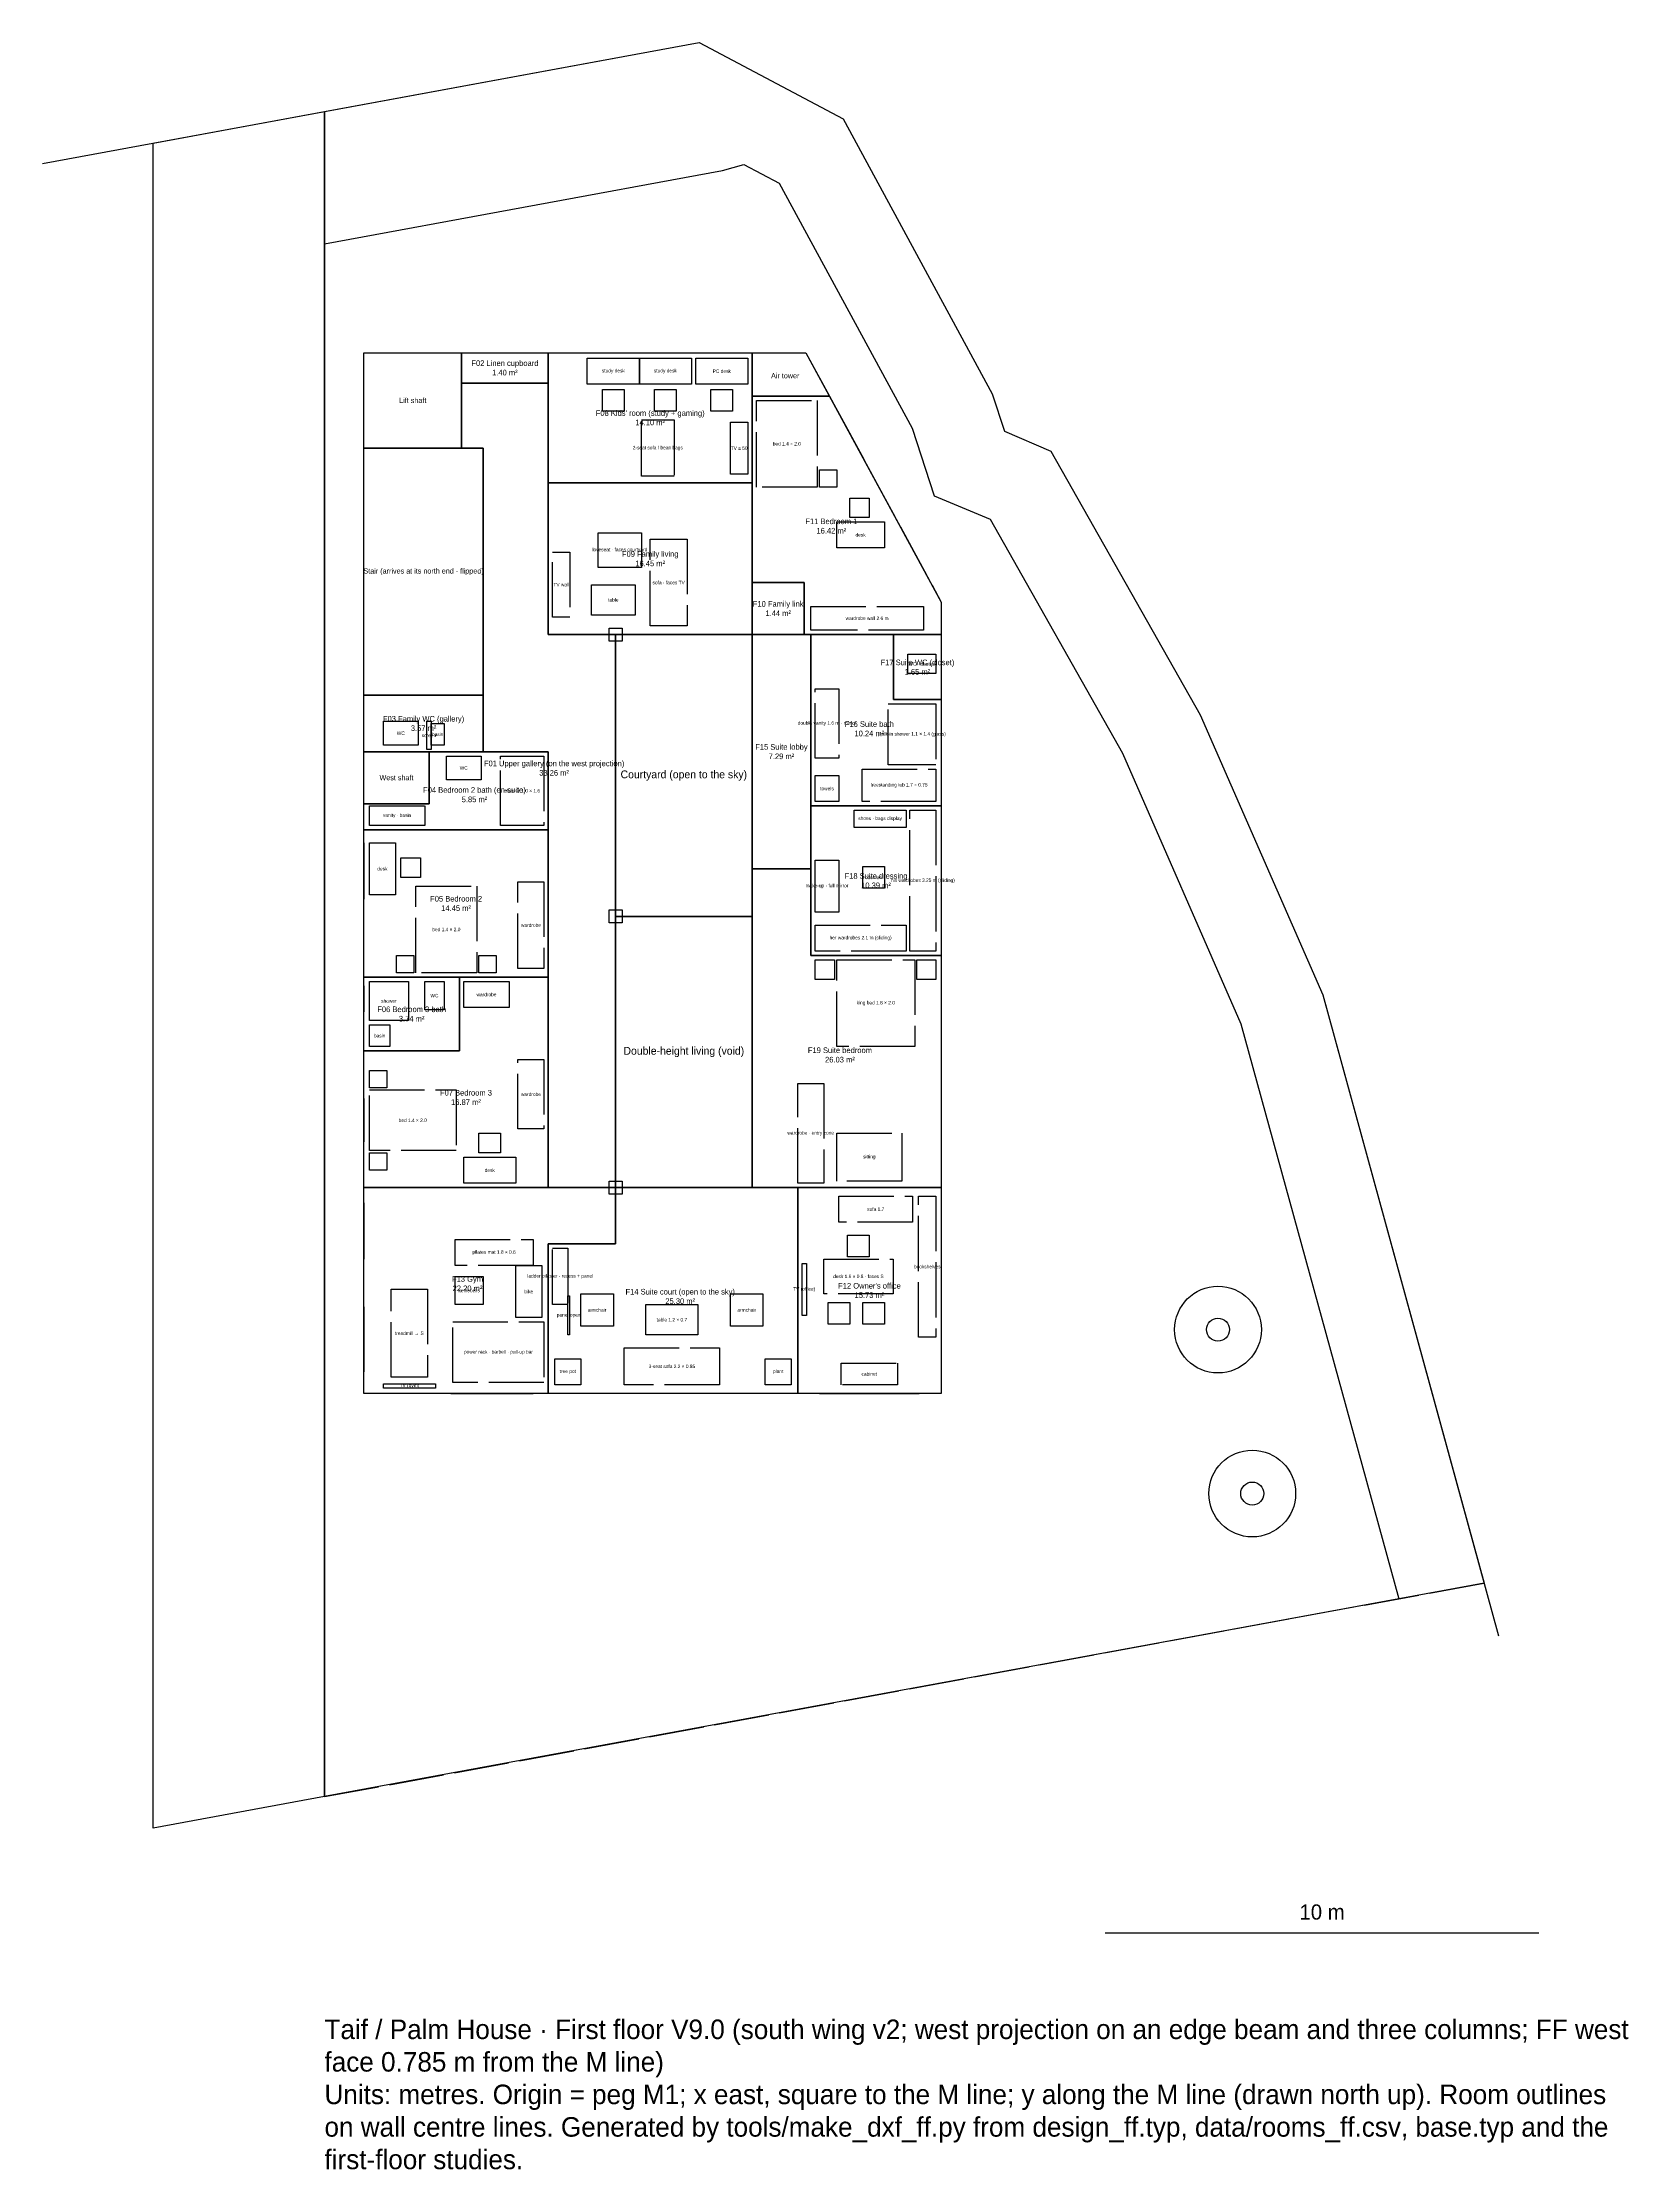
# Model space of a CAD drawing. Header units: metres. Extents: x -6.5 to 30.1, y -47.5 to 1.6.
import ezdxf

# ---------------------------------------------------------------- set-up
doc = ezdxf.new("R2010")
doc.units = ezdxf.units.M
doc.linetypes.add('DASHED', pattern=[1.524, 1.27, -0.254])
for name, color, linetype in [('ANNOTATION', 7, 'CONTINUOUS'), ('BUILDING-OUTLINE', 1, 'CONTINUOUS'), ('DOORS', 1, 'CONTINUOUS'), ('FURNITURE', 8, 'DASHED'), ('GF-OUTLINE', 8, 'DASHED'), ('MARKS', 4, 'DASHED'), ('OPENINGS', 6, 'CONTINUOUS'), ('ROOM-LABELS', 7, 'CONTINUOUS'), ('ROOMS-CIRC', 9, 'CONTINUOUS'), ('ROOMS-CORE', 252, 'CONTINUOUS'), ('ROOMS-FAMILY', 40, 'CONTINUOUS'), ('ROOMS-GUEST', 32, 'CONTINUOUS'), ('ROOMS-GYM', 4, 'CONTINUOUS'), ('ROOMS-OPEN', 3, 'CONTINUOUS'), ('ROOMS-SERVICE', 140, 'CONTINUOUS'), ('SITE-DRIVEWAY', 5, 'CONTINUOUS'), ('SITE-ENVELOPE', 3, 'CONTINUOUS'), ('SITE-LAND', 8, 'CONTINUOUS'), ('SITE-LANE', 7, 'CONTINUOUS'), ('SITE-PALMS', 94, 'CONTINUOUS'), ('SITE-SOUTH', 3, 'DASHED'), ('VOIDS', 150, 'CONTINUOUS'), ('WINDOWS', 4, 'CONTINUOUS')]:
    doc.layers.add(name, color=color, linetype=linetype)

msp = doc.modelspace()

# ---------------------------------------------------------------- linework, layer by layer
at = {"layer": 'ANNOTATION'}
msp.add_line((18, -42), (28, -42), dxfattribs=at)
at = {"layer": 'BUILDING-OUTLINE'}
msp.add_lwpolyline([(0.91, -5.563), (11.098, -5.563), (14.221, -11.312), (14.221, -29.563), (0.91, -29.563)], close=True, dxfattribs=at)
at = {"layer": 'DOORS'}
for p, q in [((5.16, -7.463), (5.16, -8.463)), ((9.96, -10.863), (10.96, -10.863)), ((9.91, -12.063), (11.01, -12.063)), ((11.21, -12.213), (11.21, -13.213)), ((3.66, -13.763), (3.66, -14.663)), ((11.21, -16.163), (11.21, -17.163)), ((2.61, -16.563), (3.51, -16.563)), ((5.16, -16.663), (5.16, -17.663)), ((9.96, -17.463), (10.96, -17.463)), ((5.16, -20.763), (5.16, -21.763)), ((6.71, -25.063), (6.71, -25.963)), ((10.91, -25.063), (10.91, -25.913))]:
    msp.add_line(p, q, dxfattribs=at)
at = {"layer": 'FURNITURE'}
for points in [[(6.06, -5.688), (7.26, -5.688), (7.26, -6.288), (6.06, -6.288)], [(7.26, -5.688), (8.46, -5.688), (8.46, -6.288), (7.26, -6.288)], [(8.56, -5.688), (9.76, -5.688), (9.76, -6.288), (8.56, -6.288)], [(6.41, -6.413), (6.91, -6.413), (6.91, -6.913), (6.41, -6.913)], [(7.61, -6.413), (8.11, -6.413), (8.11, -6.913), (7.61, -6.913)], [(8.91, -6.413), (9.41, -6.413), (9.41, -6.913), (8.91, -6.913)], [(9.96, -6.663), (11.36, -6.663), (11.36, -8.663), (9.96, -8.663)], [(7.31, -7.113), (8.06, -7.113), (8.06, -8.413), (7.31, -8.413)], [(9.36, -7.163), (9.76, -7.163), (9.76, -8.363), (9.36, -8.363)], [(11.41, -8.263), (11.81, -8.263), (11.81, -8.663), (11.41, -8.663)], [(12.11, -8.913), (12.56, -8.913), (12.56, -9.363), (12.11, -9.363)], [(6.31, -9.713), (7.31, -9.713), (7.31, -10.513), (6.31, -10.513)], [(11.81, -9.463), (12.91, -9.463), (12.91, -10.063), (11.81, -10.063)], [(5.26, -10.163), (5.66, -10.163), (5.66, -11.663), (5.26, -11.663)], [(7.51, -9.863), (8.36, -9.863), (8.36, -11.863), (7.51, -11.863)], [(6.16, -10.913), (7.16, -10.913), (7.16, -11.613), (6.16, -11.613)], [(11.21, -11.413), (13.81, -11.413), (13.81, -11.963), (11.21, -11.963)], [(13.446, -12.513), (14.096, -12.513), (14.096, -12.963), (13.446, -12.963)], [(11.31, -13.313), (11.86, -13.313), (11.86, -14.913), (11.31, -14.913)], [(12.996, -13.663), (14.096, -13.663), (14.096, -15.063), (12.996, -15.063)], [(1.36, -14.063), (2.16, -14.063), (2.16, -14.613), (1.36, -14.613)], [(2.36, -14.063), (2.46, -14.063), (2.46, -14.713), (2.36, -14.713)], [(2.46, -14.113), (2.76, -14.113), (2.76, -14.613), (2.46, -14.613)], [(2.81, -14.863), (3.61, -14.863), (3.61, -15.413), (2.81, -15.413)], [(4.06, -14.863), (5.06, -14.863), (5.06, -16.463), (4.06, -16.463)], [(12.396, -15.163), (14.096, -15.163), (14.096, -15.913), (12.396, -15.913)], [(11.31, -15.313), (11.86, -15.313), (11.86, -15.913), (11.31, -15.913)], [(1.035, -16.013), (2.31, -16.013), (2.31, -16.463), (1.035, -16.463)], [(12.21, -16.113), (13.41, -16.113), (13.41, -16.513), (12.21, -16.513)], [(13.496, -16.113), (14.096, -16.113), (14.096, -19.363), (13.496, -19.363)], [(1.035, -16.863), (1.635, -16.863), (1.635, -18.063), (1.035, -18.063)], [(1.76, -17.213), (2.21, -17.213), (2.21, -17.663), (1.76, -17.663)], [(11.31, -17.263), (11.86, -17.263), (11.86, -18.463), (11.31, -18.463)], [(12.41, -17.413), (12.91, -17.413), (12.91, -17.913), (12.41, -17.913)], [(2.11, -17.863), (3.51, -17.863), (3.51, -19.863), (2.11, -19.863)], [(4.46, -17.763), (5.06, -17.763), (5.06, -19.763), (4.46, -19.763)], [(11.31, -18.763), (13.41, -18.763), (13.41, -19.363), (11.31, -19.363)], [(1.66, -19.463), (2.06, -19.463), (2.06, -19.863), (1.66, -19.863)], [(3.56, -19.463), (3.96, -19.463), (3.96, -19.863), (3.56, -19.863)], [(11.31, -19.563), (11.76, -19.563), (11.76, -20.013), (11.31, -20.013)], [(11.81, -19.563), (13.61, -19.563), (13.61, -21.563), (11.81, -21.563)], [(13.66, -19.563), (14.096, -19.563), (14.096, -20.013), (13.66, -20.013)], [(1.035, -20.063), (1.935, -20.063), (1.935, -20.963), (1.035, -20.963)], [(2.31, -20.063), (2.76, -20.063), (2.76, -20.713), (2.31, -20.713)], [(3.21, -20.063), (4.26, -20.063), (4.26, -20.663), (3.21, -20.663)], [(1.035, -21.063), (1.51, -21.063), (1.51, -21.563), (1.035, -21.563)], [(4.46, -21.863), (5.06, -21.863), (5.06, -23.463), (4.46, -23.463)], [(1.035, -22.113), (1.435, -22.113), (1.435, -22.513), (1.035, -22.513)], [(10.91, -22.413), (11.51, -22.413), (11.51, -24.713), (10.91, -24.713)], [(1.035, -22.563), (3.035, -22.563), (3.035, -23.963), (1.035, -23.963)], [(1.035, -24.013), (1.435, -24.013), (1.435, -24.413), (1.035, -24.413)], [(3.56, -23.563), (4.06, -23.563), (4.06, -24.013), (3.56, -24.013)], [(11.81, -23.563), (13.31, -23.563), (13.31, -24.663), (11.81, -24.663)], [(3.21, -24.113), (4.41, -24.113), (4.41, -24.713), (3.21, -24.713)], [(11.86, -25.013), (13.56, -25.013), (13.56, -25.613), (11.86, -25.613)], [(13.696, -25.013), (14.096, -25.013), (14.096, -28.263), (13.696, -28.263)], [(12.06, -25.913), (12.56, -25.913), (12.56, -26.413), (12.06, -26.413)], [(3.01, -26.013), (4.81, -26.013), (4.81, -26.613), (3.01, -26.613)], [(5.26, -26.213), (5.61, -26.213), (5.61, -27.513), (5.26, -27.513)], [(11.51, -26.463), (13.11, -26.463), (13.11, -27.263), (11.51, -27.263)], [(3.01, -26.863), (3.66, -26.863), (3.66, -27.513), (3.01, -27.513)], [(4.41, -26.613), (5.01, -26.613), (5.01, -27.813), (4.41, -27.813)], [(11.01, -26.563), (11.11, -26.563), (11.11, -27.763), (11.01, -27.763)], [(1.535, -27.158), (2.375, -27.158), (2.375, -29.188), (1.535, -29.188)], [(5.61, -27.313), (5.65, -27.313), (5.65, -28.213), (5.61, -28.213)], [(5.91, -27.263), (6.66, -27.263), (6.66, -28.013), (5.91, -28.013)], [(9.36, -27.263), (10.11, -27.263), (10.11, -28.013), (9.36, -28.013)], [(11.61, -27.463), (12.11, -27.463), (12.11, -27.963), (11.61, -27.963)], [(12.41, -27.463), (12.91, -27.463), (12.91, -27.963), (12.41, -27.963)], [(2.96, -27.913), (5.06, -27.913), (5.06, -29.313), (2.96, -29.313)], [(7.41, -27.513), (8.61, -27.513), (8.61, -28.213), (7.41, -28.213)], [(5.31, -28.763), (5.91, -28.763), (5.91, -29.363), (5.31, -29.363)], [(6.91, -28.513), (9.11, -28.513), (9.11, -29.363), (6.91, -29.363)], [(10.16, -28.763), (10.76, -28.763), (10.76, -29.363), (10.16, -29.363)], [(11.91, -28.863), (13.21, -28.863), (13.21, -29.363), (11.91, -29.363)], [(1.36, -29.338), (2.56, -29.338), (2.56, -29.438), (1.36, -29.438)]]:
    msp.add_lwpolyline(points, close=True, dxfattribs=at)
at = {"layer": 'GF-OUTLINE'}
msp.add_lwpolyline([(0.91, -5.563), (11.098, -5.563), (14.221, -11.312), (14.221, -29.563), (0.91, -29.563)], close=True, dxfattribs=at)
at = {"layer": 'MARKS'}
msp.add_line((6.71, -12.063), (6.71, -24.813), dxfattribs=at)
for points in [[(6.56, -11.913), (6.86, -11.913), (6.86, -12.213), (6.56, -12.213)], [(6.56, -18.413), (6.86, -18.413), (6.86, -18.713), (6.56, -18.713)], [(6.56, -24.663), (6.86, -24.663), (6.86, -24.963), (6.56, -24.963)]]:
    msp.add_lwpolyline(points, close=True, dxfattribs=at)
at = {"layer": 'OPENINGS'}
for p, q in [((3.36, -6.263), (4.96, -6.263)), ((3.16, -6.463), (3.16, -7.463)), ((5.16, -8.663), (5.16, -10.063)), ((13.121, -12.363), (13.121, -13.363)), ((3.11, -20.563), (3.11, -21.563)), ((5.26, -24.813), (6.36, -24.813)), ((9.96, -24.813), (10.86, -24.813))]:
    msp.add_line(p, q, dxfattribs=at)
at = {"layer": 'ROOMS-CIRC'}
for points in [[(3.16, -6.263), (5.16, -6.263), (5.16, -8.563), (5.16, -12.063), (6.71, -12.063), (6.71, -24.813), (5.16, -24.813), (5.16, -14.763), (3.66, -14.763), (3.66, -13.463), (3.66, -7.763), (3.16, -7.763)], [(9.86, -10.863), (11.06, -10.863), (11.06, -12.063), (9.86, -12.063)], [(9.86, -12.063), (11.21, -12.063), (11.21, -17.463), (9.86, -17.463)]]:
    msp.add_lwpolyline(points, close=True, dxfattribs=at)
at = {"layer": 'ROOMS-CORE'}
for points in [[(0.91, -5.563), (3.16, -5.563), (3.16, -7.763), (0.91, -7.763)], [(9.86, -5.563), (11.098, -5.563), (11.641, -6.563), (9.86, -6.563)], [(0.91, -7.763), (3.66, -7.763), (3.66, -13.463), (0.91, -13.463)], [(0.91, -14.763), (2.41, -14.763), (2.41, -15.963), (0.91, -15.963)]]:
    msp.add_lwpolyline(points, close=True, dxfattribs=at)
at = {"layer": 'ROOMS-FAMILY'}
for points in [[(5.16, -5.563), (9.86, -5.563), (9.86, -8.563), (5.16, -8.563)], [(9.86, -6.563), (11.641, -6.563), (14.221, -11.312), (14.221, -12.063), (11.06, -12.063), (11.06, -10.863), (9.86, -10.863)], [(5.16, -8.563), (9.86, -8.563), (9.86, -12.063), (5.16, -12.063)], [(0.91, -16.563), (5.16, -16.563), (5.16, -19.963), (0.91, -19.963)], [(3.11, -19.963), (5.16, -19.963), (5.16, -24.813), (0.91, -24.813), (0.91, -21.663), (3.11, -21.663)]]:
    msp.add_lwpolyline(points, close=True, dxfattribs=at)
at = {"layer": 'ROOMS-GUEST'}
for points in [[(11.21, -12.063), (13.121, -12.063), (13.121, -13.563), (14.221, -13.563), (14.221, -16.013), (11.21, -16.013)], [(13.121, -12.063), (14.221, -12.063), (14.221, -13.563), (13.121, -13.563)], [(11.21, -16.013), (14.221, -16.013), (14.221, -19.463), (11.21, -19.463)], [(9.86, -17.463), (11.21, -17.463), (11.21, -19.463), (14.221, -19.463), (14.221, -24.813), (9.86, -24.813)]]:
    msp.add_lwpolyline(points, close=True, dxfattribs=at)
at = {"layer": 'ROOMS-GYM'}
msp.add_lwpolyline([(0.91, -24.813), (6.71, -24.813), (6.71, -26.113), (5.16, -26.113), (5.16, -29.563), (0.91, -29.563)], close=True, dxfattribs=at)
at = {"layer": 'ROOMS-OPEN'}
msp.add_lwpolyline([(5.16, -26.113), (6.71, -26.113), (6.71, -24.813), (10.91, -24.813), (10.91, -29.563), (5.16, -29.563)], close=True, dxfattribs=at)
at = {"layer": 'ROOMS-SERVICE'}
for points in [[(3.16, -5.563), (5.16, -5.563), (5.16, -6.263), (3.16, -6.263)], [(0.91, -13.463), (3.66, -13.463), (3.66, -14.763), (0.91, -14.763)], [(2.41, -14.763), (5.16, -14.763), (5.16, -16.563), (0.91, -16.563), (0.91, -15.963), (2.41, -15.963)], [(0.91, -19.963), (3.11, -19.963), (3.11, -21.663), (0.91, -21.663)], [(10.91, -24.813), (14.221, -24.813), (14.221, -29.563), (10.91, -29.563)]]:
    msp.add_lwpolyline(points, close=True, dxfattribs=at)
at = {"layer": 'SITE-DRIVEWAY'}
msp.add_lwpolyline([(-3.95, -0.73), (0, 0), (0, -38.86), (-3.95, -39.59)], close=True, dxfattribs=at)
at = {"layer": 'SITE-ENVELOPE'}
msp.add_lwpolyline([(0, -38.86), (0, -3.05), (9.18, -1.36), (9.67, -1.22), (10.48, -1.65), (13.55, -7.3), (14.06, -8.86), (15.35, -9.4), (18.4, -14.8), (21.13, -21.04), (24.77, -34.3)], close=True, dxfattribs=at)
at = {"layer": 'SITE-LAND'}
msp.add_lwpolyline([(0, 0), (8.64, 1.59), (11.96, -0.17), (15.39, -6.51), (15.68, -7.37), (16.75, -7.83), (20.19, -13.91), (23.02, -20.37), (26.74, -33.94), (0, -38.86)], close=True, dxfattribs=at)
at = {"layer": 'SITE-LANE'}
for points in [[(-6.5, -1.2), (8.64, 1.59)], [(8.64, 1.59), (11.96, -0.17), (15.39, -6.51), (15.68, -7.37), (16.75, -7.83), (20.19, -13.91), (23.02, -20.37), (27.07, -35.15)]]:
    msp.add_lwpolyline(points, dxfattribs=at)
at = {"layer": 'SITE-PALMS'}
for centre, radius in [((20.6, -28.09), 1), ((20.6, -28.09), 0.265), ((21.39, -31.87), 1), ((21.39, -31.87), 0.265)]:
    msp.add_circle(centre, radius, dxfattribs=at)
at = {"layer": 'SITE-SOUTH'}
msp.add_lwpolyline([(0, -38.86), (26.75, -33.93)], dxfattribs=at)
at = {"layer": 'VOIDS'}
for points in [[(6.71, -12.063), (9.86, -12.063), (9.86, -18.563), (6.71, -18.563)], [(6.71, -18.563), (9.86, -18.563), (9.86, -24.813), (6.71, -24.813)]]:
    msp.add_lwpolyline(points, close=True, dxfattribs=at)
at = {"layer": 'WINDOWS'}
for p, q in [((6.21, -5.563), (9.61, -5.563)), ((11.967, -7.163), (12.837, -8.763)), ((13.353, -9.713), (13.951, -10.813)), ((6.91, -12.063), (8.21, -12.063)), ((8.46, -12.063), (9.76, -12.063)), ((6.71, -12.346), (6.71, -13.946)), ((9.86, -13.163), (9.86, -15.163)), ((6.71, -14.513), (6.71, -16.113)), ((14.221, -15.063), (14.221, -15.613)), ((0.91, -16.863), (0.91, -18.163)), ((6.71, -16.68), (6.71, -18.28)), ((6.71, -18.805), (6.71, -20.405)), ((0.91, -20.163), (0.91, -20.763)), ((14.221, -20.563), (14.221, -24.163)), ((6.71, -20.888), (6.71, -22.488)), ((0.91, -22.763), (0.91, -23.763)), ((6.71, -22.971), (6.71, -24.571)), ((6.91, -24.813), (7.91, -24.813)), ((8.51, -24.813), (9.51, -24.813)), ((0.91, -25.163), (0.91, -26.463)), ((0.91, -27.563), (0.91, -29.063)), ((14.221, -28.363), (14.221, -29.263)), ((2.91, -29.563), (4.81, -29.563)), ((11.41, -29.563), (13.71, -29.563))]:
    msp.add_line(p, q, dxfattribs=at)

# ---------------------------------------------------------------- texts
at = {"layer": 'ANNOTATION', "insert": (23, -41.7), "char_height": 0.35, "attachment_point": 8}
msp.add_mtext('10 m', dxfattribs=at)
at = {"layer": 'ANNOTATION', "insert": (0, -44), "char_height": 0.45, "width": 30, "attachment_point": 1}
msp.add_mtext('Taif / Palm House · First floor V9.0 (south wing v2; west projection on an edge beam and three columns; FF west face 0.785 m from the M line)\\PUnits: metres. Origin = peg M1; x east, square to the M line; y along the M line (drawn north up). Room outlines on wall centre lines. Generated by tools/make_dxf_ff.py from design_ff.typ, data/rooms_ff.csv, base.typ and the first-floor studies.', dxfattribs=at)
at = {"layer": 'FURNITURE', "char_height": 0.08, "attachment_point": 5}
for s, insert in [('study desk', (6.66, -5.988)), ('study desk', (7.86, -5.988)), ('PC desk', (9.16, -5.988)), ('2-seat sofa / bean bags', (7.685, -7.763)), ('TV ≤ 50 ', (9.56, -7.763)), ('bed 1.4 × 2.0', (10.66, -7.663)), ('desk', (12.36, -9.763)), ('loveseat · faces courtyard', (6.81, -10.113)), ('TV wall', (5.46, -10.913)), ('table', (6.66, -11.263)), ('sofa · faces TV', (7.935, -10.863)), ('wardrobe wall 2.6 m', (12.51, -11.688)), ('WC · shattaf', (13.771, -12.738)), ('double vanity 1.6 m · mirror', (11.585, -14.113)), ('WC', (1.76, -14.338)), ('screen', (2.41, -14.388)), ('basin', (2.61, -14.363)), ('walk-in shower 1.1 × 1.4 (glass)', (13.546, -14.363)), ('WC', (3.21, -15.138)), ('shower 1.0 × 1.6', (4.56, -15.663)), ('towels', (11.585, -15.613)), ('freestanding tub 1.7 × 0.75', (13.246, -15.538)), ('vanity · basin', (1.673, -16.238)), ('shoes · bags display', (12.81, -16.313)), ('desk', (1.335, -17.463)), ('ottoman', (12.66, -17.663)), ('make-up · full mirror', (11.585, -17.863)), ('his wardrobes 3.25 m (sliding)', (13.796, -17.738)), ('bed 1.4 × 2.0', (2.81, -18.863)), ('wardrobe', (4.76, -18.763)), ('her wardrobes 2.1 m (sliding)', (12.36, -19.063)), ('shower', (1.485, -20.513)), ('WC', (2.535, -20.388)), ('wardrobe', (3.735, -20.363)), ('king bed 1.8 × 2.0', (12.71, -20.563)), ('basin', (1.272, -21.313)), ('wardrobe', (4.76, -22.663)), ('bed 1.4 × 2.0', (2.035, -23.263)), ('wardrobe · entry zone', (11.21, -23.563)), ('desk', (3.81, -24.413)), ('sitting', (12.56, -24.113)), ('sofa 1.7', (12.71, -25.313)), ('pilates mat 1.8 × 0.6', (3.91, -26.313)), ('ladder pilaster · recess + panel', (5.435, -26.863)), ('desk 1.6 × 0.8 · faces S', (12.31, -26.863)), ('bookshelves', (13.896, -26.638)), ('kettlebells', (3.335, -27.188)), ('bike', (4.71, -27.213)), ('TV (office)', (11.06, -27.163)), ('panel open', (5.63, -27.763)), ('armchair', (6.285, -27.638)), ('table 1.2 × 0.7', (8.01, -27.863)), ('armchair', (9.735, -27.638)), ('treadmill → S', (1.955, -28.173)), ('power rack · barbell · pull-up bar', (4.01, -28.613)), ('3-seat sofa 2.2 × 0.85', (8.01, -28.938)), ('TV (gym)', (1.96, -29.388)), ('tree pot', (5.61, -29.063)), ('plant', (10.46, -29.063)), ('cabinet', (12.56, -29.113))]:
    msp.add_mtext(s, dxfattribs=dict(at, insert=insert))
at = {"layer": 'ROOM-LABELS', "attachment_point": 5}
for s, insert, char_height in [('F02 Linen cupboard\\P1.40 m²', (4.16, -5.913), 0.13), ('Air tower', (10.623, -6.093), 0.12), ('Lift shaft', (2.035, -6.663), 0.12), ("F08 Kids' room (study + gaming)\\P14.10 m²", (7.51, -7.063), 0.13), ('F11 Bedroom 1\\P16.42 m²', (11.686, -9.56), 0.13), ('F09 Family living\\P16.45 m²', (7.51, -10.313), 0.13), ('Stair (arrives at its north end · flipped)', (2.285, -10.613), 0.12), ('F10 Family link\\P1.44 m²', (10.46, -11.463), 0.13), ('F17 Suite WC (closet)\\P1.65 m²', (13.671, -12.813), 0.13), ('F03 Family WC (gallery)\\P3.57 m²', (2.285, -14.113), 0.13), ('F16 Suite bath\\P10.24 m²', (12.562, -14.235), 0.13), ('F15 Suite lobby\\P7.29 m²', (10.535, -14.763), 0.13), ('F01 Upper gallery (on the west projection)\\P33.26 m²', (5.294, -15.143), 0.13), ('Courtyard (open to the sky)', (8.285, -15.313), 0.18), ('West shaft', (1.66, -15.363), 0.12), ('F04 Bedroom 2 bath (en-suite)\\P5.85 m²', (3.458, -15.755), 0.13), ('F18 Suite dressing\\P10.39 m²', (12.716, -17.738), 0.13), ('F05 Bedroom 2\\P14.45 m²', (3.035, -18.263), 0.13), ('F06 Bedroom 3 bath\\P3.74 m²', (2.01, -20.813), 0.13), ('Double-height living (void)', (8.285, -21.688), 0.18), ('F19 Suite bedroom\\P26.03 m²', (11.884, -21.757), 0.13), ('F07 Bedroom 3\\P16.87 m²', (3.262, -22.737), 0.13), ('F13 Gym\\P22.20 m²', (3.298, -27.031), 0.13), ('F14 Suite court (open to the sky)\\P25.30 m²', (8.202, -27.325), 0.13), ("F12 Owner's office\\P15.73 m²", (12.565, -27.188), 0.13)]:
    msp.add_mtext(s, dxfattribs=dict(at, insert=insert, char_height=char_height))

doc.saveas('drawing.dxf')
